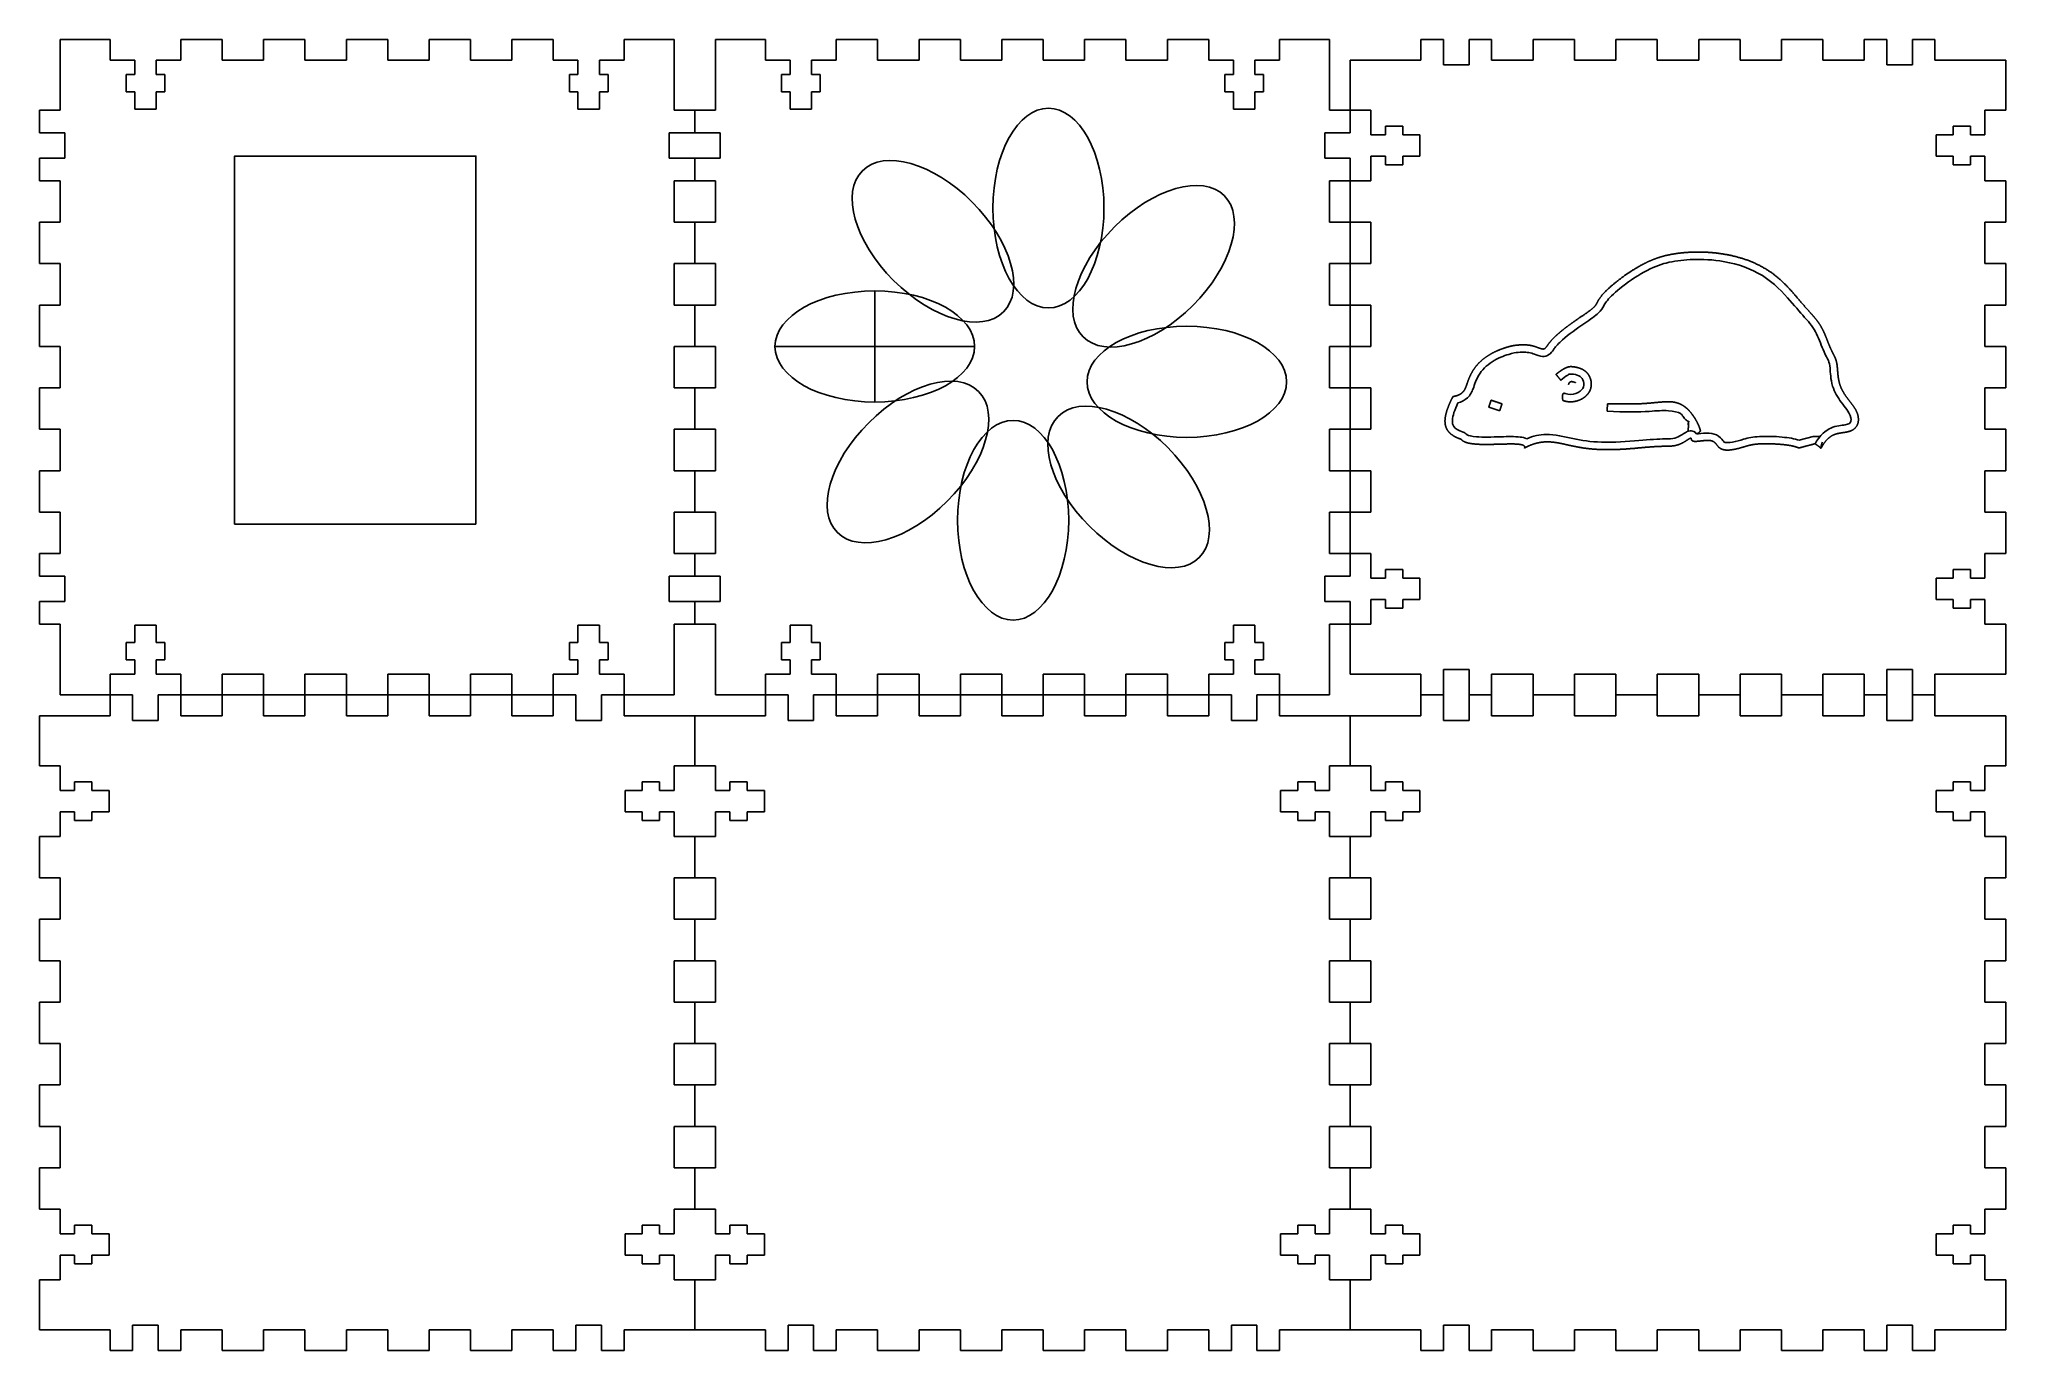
# Model space of a CAD drawing. Header units: millimetres. Extents: x -137 to 130, y -50 to 129.
import ezdxf

# ---------------------------------------------------------------- set-up
doc = ezdxf.new("R2010")
doc.units = ezdxf.units.MM
doc.layers.get('0').update_dxf_attribs({"linetype": 'CONTINUOUS'})

msp = doc.modelspace()

# ---------------------------------------------------------------- linework, layer by layer
for p, q in [((-134.27, 128.51), (-127.47, 128.51)), ((-134.27, 118.9), (-134.27, 128.51)), ((-127.47, 128.51), (-127.47, 125.7)), ((-117.86, 125.7), (-117.86, 128.51)), ((-117.86, 128.51), (-112.24, 128.51)), ((-112.24, 128.51), (-112.24, 125.7)), ((-106.61, 125.7), (-106.61, 128.51)), ((-106.61, 128.51), (-100.99, 128.51)), ((-100.99, 128.51), (-100.99, 125.7)), ((-95.36, 125.7), (-95.36, 128.51)), ((-95.36, 128.51), (-89.74, 128.51)), ((-89.74, 128.51), (-89.74, 125.7)), ((-84.11, 125.7), (-84.11, 128.51)), ((-84.11, 128.51), (-78.49, 128.51)), ((-78.49, 128.51), (-78.49, 125.7)), ((-72.86, 125.7), (-72.86, 128.51)), ((-72.86, 128.51), (-67.24, 128.51)), ((-67.24, 128.51), (-67.24, 125.7)), ((-57.63, 125.7), (-57.63, 128.51)), ((-57.63, 128.51), (-50.83, 128.51)), ((-50.83, 128.51), (-50.83, 118.9)), ((-45.21, 128.51), (-38.41, 128.51)), ((-45.21, 118.9), (-45.21, 128.51)), ((-38.41, 128.51), (-38.41, 125.7)), ((-28.8, 125.7), (-28.8, 128.51)), ((-28.8, 128.51), (-23.18, 128.51)), ((-23.18, 128.51), (-23.18, 125.7)), ((-17.55, 125.7), (-17.55, 128.51)), ((-17.55, 128.51), (-11.93, 128.51)), ((-11.93, 128.51), (-11.93, 125.7)), ((-6.3, 125.7), (-6.3, 128.51)), ((-6.3, 128.51), (-0.68, 128.51)), ((-0.68, 128.51), (-0.68, 125.7)), ((4.95, 125.7), (4.95, 128.51)), ((4.95, 128.51), (10.57, 128.51)), ((10.57, 128.51), (10.57, 125.7)), ((16.2, 125.7), (16.2, 128.51)), ((16.2, 128.51), (21.82, 128.51)), ((21.82, 128.51), (21.82, 125.7)), ((31.43, 125.7), (31.43, 128.51)), ((31.43, 128.51), (38.23, 128.51)), ((38.23, 128.51), (38.23, 118.9)), ((50.65, 125.7), (50.65, 128.51)), ((50.65, 128.51), (53.72, 128.51)), ((53.72, 128.51), (53.72, 125.04)), ((57.19, 125.04), (57.19, 128.51)), ((57.19, 128.51), (60.26, 128.51)), ((60.26, 128.51), (60.26, 125.7)), ((65.89, 125.7), (65.89, 128.51)), ((65.89, 128.51), (71.51, 128.51)), ((71.51, 128.51), (71.51, 125.7)), ((77.14, 125.7), (77.14, 128.51)), ((77.14, 128.51), (82.76, 128.51)), ((82.76, 128.51), (82.76, 125.7)), ((88.39, 125.7), (88.39, 128.51)), ((88.39, 128.51), (94.01, 128.51)), ((94.01, 128.51), (94.01, 125.7)), ((99.64, 125.7), (99.64, 128.51)), ((99.64, 128.51), (105.26, 128.51)), ((105.26, 128.51), (105.26, 125.7)), ((110.89, 125.7), (110.89, 128.51)), ((110.89, 128.51), (113.96, 128.51)), ((113.96, 128.51), (113.96, 125.04)), ((117.43, 125.04), (117.43, 128.51)), ((117.43, 128.51), (120.5, 128.51)), ((120.5, 128.51), (120.5, 125.7)), ((-127.47, 125.7), (-124.12, 125.7)), ((-124.12, 125.7), (-124.12, 123.73)), ((-121.22, 123.73), (-121.22, 125.7)), ((-121.22, 125.7), (-117.86, 125.7)), ((-112.24, 125.7), (-106.61, 125.7)), ((-100.99, 125.7), (-95.36, 125.7)), ((-89.74, 125.7), (-84.11, 125.7)), ((-78.49, 125.7), (-72.86, 125.7)), ((-67.24, 125.7), (-63.89, 125.7)), ((-63.89, 125.7), (-63.89, 123.73)), ((-60.98, 123.73), (-60.98, 125.7)), ((-60.98, 125.7), (-57.63, 125.7)), ((-38.41, 125.7), (-35.06, 125.7)), ((-35.06, 125.7), (-35.06, 123.73)), ((-32.15, 123.73), (-32.15, 125.7)), ((-32.15, 125.7), (-28.8, 125.7)), ((-23.18, 125.7), (-17.55, 125.7)), ((-11.93, 125.7), (-6.3, 125.7)), ((-0.68, 125.7), (4.95, 125.7)), ((10.57, 125.7), (16.2, 125.7)), ((21.82, 125.7), (25.18, 125.7)), ((25.18, 125.7), (25.18, 123.73)), ((28.08, 123.73), (28.08, 125.7)), ((28.08, 125.7), (31.43, 125.7)), ((41.04, 125.7), (50.65, 125.7)), ((41.04, 118.9), (41.04, 125.7)), ((60.26, 125.7), (65.89, 125.7)), ((71.51, 125.7), (77.14, 125.7)), ((82.76, 125.7), (88.39, 125.7)), ((94.01, 125.7), (99.64, 125.7)), ((105.26, 125.7), (110.89, 125.7)), ((120.5, 125.7), (130.11, 125.7)), ((130.11, 125.7), (130.11, 118.9)), ((-124.12, 123.73), (-125.29, 123.73)), ((-125.29, 123.73), (-125.29, 121.39)), ((-120.04, 123.73), (-121.22, 123.73)), ((-120.04, 121.39), (-120.04, 123.73)), ((-63.89, 123.73), (-65.06, 123.73)), ((-65.06, 123.73), (-65.06, 121.39)), ((-59.81, 123.73), (-60.98, 123.73)), ((-59.81, 121.39), (-59.81, 123.73)), ((-35.06, 123.73), (-36.23, 123.73)), ((-36.23, 123.73), (-36.23, 121.39)), ((-30.98, 123.73), (-32.15, 123.73)), ((-30.98, 121.39), (-30.98, 123.73)), ((25.18, 123.73), (24, 123.73)), ((24, 123.73), (24, 121.39)), ((29.25, 123.73), (28.08, 123.73)), ((29.25, 121.39), (29.25, 123.73)), ((53.72, 125.04), (57.19, 125.04)), ((113.96, 125.04), (117.43, 125.04)), ((-125.29, 121.39), (-124.12, 121.39)), ((-124.12, 121.39), (-124.12, 119.04)), ((-121.22, 119.04), (-121.22, 121.39)), ((-121.22, 121.39), (-120.04, 121.39)), ((-65.06, 121.39), (-63.89, 121.39)), ((-63.89, 121.39), (-63.89, 119.04)), ((-60.98, 119.04), (-60.98, 121.39)), ((-60.98, 121.39), (-59.81, 121.39)), ((-36.23, 121.39), (-35.06, 121.39)), ((-35.06, 121.39), (-35.06, 119.04)), ((-32.15, 119.04), (-32.15, 121.39)), ((-32.15, 121.39), (-30.98, 121.39)), ((24, 121.39), (25.18, 121.39)), ((25.18, 121.39), (25.18, 119.04)), ((28.08, 119.04), (28.08, 121.39)), ((28.08, 121.39), (29.25, 121.39)), ((-137.08, 115.83), (-137.08, 118.9)), ((-137.08, 118.9), (-134.27, 118.9)), ((-124.12, 119.04), (-121.22, 119.04)), ((-63.89, 119.04), (-60.98, 119.04)), ((-50.83, 118.9), (-48.02, 118.9)), ((-48.02, 118.9), (-48.02, 115.83)), ((-48.02, 115.83), (-48.02, 118.9)), ((-48.02, 118.9), (-45.21, 118.9)), ((-35.06, 119.04), (-32.15, 119.04)), ((25.18, 119.04), (28.08, 119.04)), ((38.23, 118.9), (41.04, 118.9)), ((41.04, 118.9), (41.04, 115.83)), ((43.85, 118.9), (41.04, 118.9)), ((43.85, 115.55), (43.85, 118.9)), ((130.11, 118.9), (127.29, 118.9)), ((127.29, 118.9), (127.29, 115.55)), ((-133.61, 115.83), (-137.08, 115.83)), ((-133.61, 112.36), (-133.61, 115.83)), ((-48.02, 115.83), (-51.49, 115.83)), ((-51.49, 115.83), (-51.49, 112.36)), ((-44.55, 115.83), (-48.02, 115.83)), ((-44.55, 112.36), (-44.55, 115.83)), ((41.04, 115.83), (37.57, 115.83)), ((37.57, 115.83), (37.57, 112.36)), ((45.82, 115.55), (43.85, 115.55)), ((48.17, 116.72), (45.82, 116.72)), ((45.82, 116.72), (45.82, 115.55)), ((48.17, 115.55), (48.17, 116.72)), ((50.51, 115.55), (48.17, 115.55)), ((50.51, 112.64), (50.51, 115.55)), ((122.98, 115.55), (120.64, 115.55)), ((120.64, 115.55), (120.64, 112.64)), ((125.32, 116.72), (122.98, 116.72)), ((122.98, 116.72), (122.98, 115.55)), ((125.32, 115.55), (125.32, 116.72)), ((127.29, 115.55), (125.32, 115.55)), ((-137.08, 109.29), (-137.08, 112.36)), ((-137.08, 112.36), (-133.61, 112.36)), ((-51.49, 112.36), (-48.02, 112.36)), ((-48.02, 112.36), (-48.02, 109.29)), ((-48.02, 109.29), (-48.02, 112.36)), ((-48.02, 112.36), (-44.55, 112.36)), ((37.57, 112.36), (41.04, 112.36)), ((41.04, 112.36), (41.04, 109.29)), ((43.85, 109.29), (43.85, 112.64)), ((43.85, 112.64), (45.82, 112.64)), ((45.82, 112.64), (45.82, 111.47)), ((48.17, 111.47), (48.17, 112.64)), ((48.17, 112.64), (50.51, 112.64)), ((120.64, 112.64), (122.98, 112.64)), ((122.98, 112.64), (122.98, 111.47)), ((125.32, 111.47), (125.32, 112.64)), ((125.32, 112.64), (127.29, 112.64)), ((127.29, 112.64), (127.29, 109.29)), ((45.82, 111.47), (48.17, 111.47)), ((122.98, 111.47), (125.32, 111.47)), ((-134.27, 109.29), (-137.08, 109.29)), ((-134.27, 103.67), (-134.27, 109.29)), ((-48.02, 109.29), (-50.83, 109.29)), ((-50.83, 109.29), (-50.83, 103.67)), ((-45.21, 109.29), (-48.02, 109.29)), ((-45.21, 103.67), (-45.21, 109.29)), ((41.04, 109.29), (38.23, 109.29)), ((38.23, 109.29), (38.23, 103.67)), ((41.04, 103.67), (41.04, 109.29)), ((41.04, 109.29), (43.85, 109.29)), ((127.29, 109.29), (130.11, 109.29)), ((130.11, 109.29), (130.11, 103.67)), ((-137.08, 98.04), (-137.08, 103.67)), ((-137.08, 103.67), (-134.27, 103.67)), ((-50.83, 103.67), (-48.02, 103.67)), ((-48.02, 103.67), (-48.02, 98.04)), ((-48.02, 98.04), (-48.02, 103.67)), ((-48.02, 103.67), (-45.21, 103.67)), ((38.23, 103.67), (41.04, 103.67)), ((41.04, 103.67), (41.04, 98.04)), ((43.85, 103.67), (41.04, 103.67)), ((43.85, 98.04), (43.85, 103.67)), ((130.11, 103.67), (127.29, 103.67)), ((127.29, 103.67), (127.29, 98.04)), ((-134.27, 98.04), (-137.08, 98.04)), ((-134.27, 92.42), (-134.27, 98.04)), ((-48.02, 98.04), (-50.83, 98.04)), ((-50.83, 98.04), (-50.83, 92.42)), ((-45.21, 98.04), (-48.02, 98.04)), ((-45.21, 92.42), (-45.21, 98.04)), ((41.04, 98.04), (38.23, 98.04)), ((38.23, 98.04), (38.23, 92.42)), ((41.04, 92.42), (41.04, 98.04)), ((41.04, 98.04), (43.85, 98.04)), ((127.29, 98.04), (130.11, 98.04)), ((130.11, 98.04), (130.11, 92.42)), ((-23.56, 79.25), (-23.56, 94.34)), ((-137.08, 86.79), (-137.08, 92.42)), ((-137.08, 92.42), (-134.27, 92.42)), ((-50.83, 92.42), (-48.02, 92.42)), ((-48.02, 92.42), (-48.02, 86.79)), ((-48.02, 86.79), (-48.02, 92.42)), ((-48.02, 92.42), (-45.21, 92.42)), ((38.23, 92.42), (41.04, 92.42)), ((41.04, 92.42), (41.04, 86.79)), ((43.85, 92.42), (41.04, 92.42)), ((43.85, 86.79), (43.85, 92.42)), ((130.11, 92.42), (127.29, 92.42)), ((127.29, 92.42), (127.29, 86.79)), ((-134.27, 86.79), (-137.08, 86.79)), ((-134.27, 81.17), (-134.27, 86.79)), ((-48.02, 86.79), (-50.83, 86.79)), ((-50.83, 86.79), (-50.83, 81.17)), ((-45.21, 86.79), (-48.02, 86.79)), ((-45.21, 81.17), (-45.21, 86.79)), ((-37.13, 86.79), (-10, 86.79)), ((41.04, 86.79), (38.23, 86.79)), ((38.23, 86.79), (38.23, 81.17)), ((41.04, 81.17), (41.04, 86.79)), ((41.04, 86.79), (43.85, 86.79)), ((127.29, 86.79), (130.11, 86.79)), ((130.11, 86.79), (130.11, 81.17)), ((-137.08, 75.54), (-137.08, 81.17)), ((-137.08, 81.17), (-134.27, 81.17)), ((-50.83, 81.17), (-48.02, 81.17)), ((-48.02, 81.17), (-48.02, 75.54)), ((-48.02, 75.54), (-48.02, 81.17)), ((-48.02, 81.17), (-45.21, 81.17)), ((38.23, 81.17), (41.04, 81.17)), ((41.04, 81.17), (41.04, 75.54)), ((43.85, 81.17), (41.04, 81.17)), ((43.85, 75.54), (43.85, 81.17)), ((130.11, 81.17), (127.29, 81.17)), ((127.29, 81.17), (127.29, 75.54)), ((59.86, 78.55), (61.35, 78.05)), ((-134.27, 75.54), (-137.08, 75.54)), ((-134.27, 69.92), (-134.27, 75.54)), ((-48.02, 75.54), (-50.83, 75.54)), ((-50.83, 75.54), (-50.83, 69.92)), ((-45.21, 75.54), (-48.02, 75.54)), ((-45.21, 69.92), (-45.21, 75.54)), ((41.04, 75.54), (38.23, 75.54)), ((38.23, 75.54), (38.23, 69.92)), ((41.04, 69.92), (41.04, 75.54)), ((41.04, 75.54), (43.85, 75.54)), ((127.29, 75.54), (130.11, 75.54)), ((130.11, 75.54), (130.11, 69.92)), ((102.06, 74.05), (103.95, 74.55)), ((-137.08, 64.29), (-137.08, 69.92)), ((-137.08, 69.92), (-134.27, 69.92)), ((-50.83, 69.92), (-48.02, 69.92)), ((-48.02, 69.92), (-48.02, 64.29)), ((-48.02, 64.29), (-48.02, 69.92)), ((-48.02, 69.92), (-45.21, 69.92)), ((38.23, 69.92), (41.04, 69.92)), ((41.04, 69.92), (41.04, 64.29)), ((43.85, 69.92), (41.04, 69.92)), ((43.85, 64.29), (43.85, 69.92)), ((130.11, 69.92), (127.29, 69.92)), ((127.29, 69.92), (127.29, 64.29)), ((-134.27, 64.29), (-137.08, 64.29)), ((-134.27, 58.67), (-134.27, 64.29)), ((-48.02, 64.29), (-50.83, 64.29)), ((-50.83, 64.29), (-50.83, 58.67)), ((-45.21, 64.29), (-48.02, 64.29)), ((-45.21, 58.67), (-45.21, 64.29)), ((41.04, 64.29), (38.23, 64.29)), ((38.23, 64.29), (38.23, 58.67)), ((41.04, 58.67), (41.04, 64.29)), ((41.04, 64.29), (43.85, 64.29)), ((127.29, 64.29), (130.11, 64.29)), ((130.11, 64.29), (130.11, 58.67)), ((-137.08, 55.6), (-137.08, 58.67)), ((-137.08, 58.67), (-134.27, 58.67)), ((-50.83, 58.67), (-48.02, 58.67)), ((-48.02, 58.67), (-48.02, 55.6)), ((-48.02, 55.6), (-48.02, 58.67)), ((-48.02, 58.67), (-45.21, 58.67)), ((38.23, 58.67), (41.04, 58.67)), ((41.04, 58.67), (41.04, 55.6)), ((43.85, 58.67), (41.04, 58.67)), ((43.85, 55.32), (43.85, 58.67)), ((48.17, 56.49), (45.82, 56.49)), ((45.82, 56.49), (45.82, 55.32)), ((48.17, 55.32), (48.17, 56.49)), ((125.32, 56.49), (122.98, 56.49)), ((122.98, 56.49), (122.98, 55.32)), ((125.32, 55.32), (125.32, 56.49)), ((130.11, 58.67), (127.29, 58.67)), ((127.29, 58.67), (127.29, 55.32)), ((-133.61, 55.6), (-137.08, 55.6)), ((-133.61, 52.13), (-133.61, 55.6)), ((-48.02, 55.6), (-51.49, 55.6)), ((-51.49, 55.6), (-51.49, 52.13)), ((-44.55, 55.6), (-48.02, 55.6)), ((-44.55, 52.13), (-44.55, 55.6)), ((41.04, 55.6), (37.57, 55.6)), ((37.57, 55.6), (37.57, 52.13)), ((45.82, 55.32), (43.85, 55.32)), ((50.51, 55.32), (48.17, 55.32)), ((50.51, 52.41), (50.51, 55.32)), ((122.98, 55.32), (120.64, 55.32)), ((120.64, 55.32), (120.64, 52.41)), ((127.29, 55.32), (125.32, 55.32)), ((-137.08, 49.06), (-137.08, 52.13)), ((-137.08, 52.13), (-133.61, 52.13)), ((-51.49, 52.13), (-48.02, 52.13)), ((-48.02, 52.13), (-48.02, 49.06)), ((-48.02, 49.06), (-48.02, 52.13)), ((-48.02, 52.13), (-44.55, 52.13)), ((37.57, 52.13), (41.04, 52.13)), ((41.04, 52.13), (41.04, 49.06)), ((43.85, 49.06), (43.85, 52.41)), ((43.85, 52.41), (45.82, 52.41)), ((45.82, 52.41), (45.82, 51.24)), ((45.82, 51.24), (48.17, 51.24)), ((48.17, 51.24), (48.17, 52.41)), ((48.17, 52.41), (50.51, 52.41)), ((120.64, 52.41), (122.98, 52.41)), ((122.98, 52.41), (122.98, 51.24)), ((122.98, 51.24), (125.32, 51.24)), ((125.32, 51.24), (125.32, 52.41)), ((125.32, 52.41), (127.29, 52.41)), ((127.29, 52.41), (127.29, 49.06)), ((-134.27, 49.06), (-137.08, 49.06)), ((-134.27, 39.45), (-134.27, 49.06)), ((-121.22, 48.92), (-124.12, 48.92)), ((-124.12, 48.92), (-124.12, 46.57)), ((-121.22, 46.57), (-121.22, 48.92)), ((-60.98, 48.92), (-63.89, 48.92)), ((-63.89, 48.92), (-63.89, 46.57)), ((-60.98, 46.57), (-60.98, 48.92)), ((-48.02, 49.06), (-50.83, 49.06)), ((-50.83, 49.06), (-50.83, 39.45)), ((-45.21, 49.06), (-48.02, 49.06)), ((-45.21, 39.45), (-45.21, 49.06)), ((-32.15, 48.92), (-35.06, 48.92)), ((-35.06, 48.92), (-35.06, 46.57)), ((-32.15, 46.57), (-32.15, 48.92)), ((28.08, 48.92), (25.18, 48.92)), ((25.18, 48.92), (25.18, 46.57)), ((28.08, 46.57), (28.08, 48.92)), ((41.04, 49.06), (38.23, 49.06)), ((38.23, 49.06), (38.23, 39.45)), ((41.04, 42.26), (41.04, 49.06)), ((41.04, 49.06), (43.85, 49.06)), ((127.29, 49.06), (130.11, 49.06)), ((130.11, 49.06), (130.11, 42.26)), ((-124.12, 46.57), (-125.29, 46.57)), ((-125.29, 46.57), (-125.29, 44.23)), ((-120.04, 46.57), (-121.22, 46.57)), ((-120.04, 44.23), (-120.04, 46.57)), ((-63.89, 46.57), (-65.06, 46.57)), ((-65.06, 46.57), (-65.06, 44.23)), ((-59.81, 46.57), (-60.98, 46.57)), ((-59.81, 44.23), (-59.81, 46.57)), ((-35.06, 46.57), (-36.23, 46.57)), ((-36.23, 46.57), (-36.23, 44.23)), ((-30.98, 46.57), (-32.15, 46.57)), ((-30.98, 44.23), (-30.98, 46.57)), ((25.18, 46.57), (24, 46.57)), ((24, 46.57), (24, 44.23)), ((29.25, 46.57), (28.08, 46.57)), ((29.25, 44.23), (29.25, 46.57)), ((-125.29, 44.23), (-124.12, 44.23)), ((-124.12, 44.23), (-124.12, 42.26)), ((-121.22, 42.26), (-121.22, 44.23)), ((-121.22, 44.23), (-120.04, 44.23)), ((-65.06, 44.23), (-63.89, 44.23)), ((-63.89, 44.23), (-63.89, 42.26)), ((-60.98, 42.26), (-60.98, 44.23)), ((-60.98, 44.23), (-59.81, 44.23)), ((-36.23, 44.23), (-35.06, 44.23)), ((-35.06, 44.23), (-35.06, 42.26)), ((-32.15, 42.26), (-32.15, 44.23)), ((-32.15, 44.23), (-30.98, 44.23)), ((24, 44.23), (25.18, 44.23)), ((25.18, 44.23), (25.18, 42.26)), ((28.08, 42.26), (28.08, 44.23)), ((28.08, 44.23), (29.25, 44.23)), ((57.19, 42.92), (53.72, 42.92)), ((53.72, 42.92), (53.72, 39.45)), ((57.19, 39.45), (57.19, 42.92)), ((117.43, 42.92), (113.96, 42.92)), ((113.96, 42.92), (113.96, 39.45)), ((117.43, 39.45), (117.43, 42.92)), ((-124.12, 42.26), (-127.47, 42.26)), ((-127.47, 42.26), (-127.47, 39.45)), ((-117.86, 42.26), (-121.22, 42.26)), ((-117.86, 39.45), (-117.86, 42.26)), ((-106.61, 42.26), (-112.24, 42.26)), ((-112.24, 42.26), (-112.24, 39.45)), ((-106.61, 39.45), (-106.61, 42.26)), ((-95.36, 42.26), (-100.99, 42.26)), ((-100.99, 42.26), (-100.99, 39.45)), ((-95.36, 39.45), (-95.36, 42.26)), ((-84.11, 42.26), (-89.74, 42.26)), ((-89.74, 42.26), (-89.74, 39.45)), ((-84.11, 39.45), (-84.11, 42.26)), ((-72.86, 42.26), (-78.49, 42.26)), ((-78.49, 42.26), (-78.49, 39.45)), ((-72.86, 39.45), (-72.86, 42.26)), ((-63.89, 42.26), (-67.24, 42.26)), ((-67.24, 42.26), (-67.24, 39.45)), ((-57.63, 42.26), (-60.98, 42.26)), ((-57.63, 39.45), (-57.63, 42.26)), ((-35.06, 42.26), (-38.41, 42.26)), ((-38.41, 42.26), (-38.41, 39.45)), ((-28.8, 42.26), (-32.15, 42.26)), ((-28.8, 39.45), (-28.8, 42.26)), ((-17.55, 42.26), (-23.18, 42.26)), ((-23.18, 42.26), (-23.18, 39.45)), ((-17.55, 39.45), (-17.55, 42.26)), ((-6.3, 42.26), (-11.93, 42.26)), ((-11.93, 42.26), (-11.93, 39.45)), ((-6.3, 39.45), (-6.3, 42.26)), ((4.95, 42.26), (-0.68, 42.26)), ((-0.68, 42.26), (-0.68, 39.45)), ((4.95, 39.45), (4.95, 42.26)), ((16.2, 42.26), (10.57, 42.26)), ((10.57, 42.26), (10.57, 39.45)), ((16.2, 39.45), (16.2, 42.26)), ((25.18, 42.26), (21.82, 42.26)), ((21.82, 42.26), (21.82, 39.45)), ((31.43, 42.26), (28.08, 42.26)), ((31.43, 39.45), (31.43, 42.26)), ((50.65, 42.26), (41.04, 42.26)), ((50.65, 39.45), (50.65, 42.26)), ((65.89, 42.26), (60.26, 42.26)), ((60.26, 42.26), (60.26, 39.45)), ((65.89, 39.45), (65.89, 42.26)), ((77.14, 42.26), (71.51, 42.26)), ((71.51, 42.26), (71.51, 39.45)), ((77.14, 39.45), (77.14, 42.26)), ((88.39, 42.26), (82.76, 42.26)), ((82.76, 42.26), (82.76, 39.45)), ((88.39, 39.45), (88.39, 42.26)), ((99.64, 42.26), (94.01, 42.26)), ((94.01, 42.26), (94.01, 39.45)), ((99.64, 39.45), (99.64, 42.26)), ((110.89, 42.26), (105.26, 42.26)), ((105.26, 42.26), (105.26, 39.45)), ((110.89, 39.45), (110.89, 42.26)), ((130.11, 42.26), (120.5, 42.26)), ((120.5, 42.26), (120.5, 39.45)), ((-127.47, 39.45), (-134.27, 39.45)), ((-127.47, 36.64), (-127.47, 39.45)), ((-127.47, 39.45), (-124.4, 39.45)), ((-124.4, 39.45), (-124.4, 35.98)), ((-120.93, 35.98), (-120.93, 39.45)), ((-120.93, 39.45), (-117.86, 39.45)), ((-112.24, 39.45), (-117.86, 39.45)), ((-117.86, 39.45), (-117.86, 36.64)), ((-112.24, 36.64), (-112.24, 39.45)), ((-112.24, 39.45), (-106.61, 39.45)), ((-100.99, 39.45), (-106.61, 39.45)), ((-106.61, 39.45), (-106.61, 36.64)), ((-100.99, 36.64), (-100.99, 39.45)), ((-100.99, 39.45), (-95.36, 39.45)), ((-89.74, 39.45), (-95.36, 39.45)), ((-95.36, 39.45), (-95.36, 36.64)), ((-89.74, 36.64), (-89.74, 39.45)), ((-89.74, 39.45), (-84.11, 39.45)), ((-78.49, 39.45), (-84.11, 39.45)), ((-84.11, 39.45), (-84.11, 36.64)), ((-78.49, 36.64), (-78.49, 39.45)), ((-78.49, 39.45), (-72.86, 39.45)), ((-67.24, 39.45), (-72.86, 39.45)), ((-72.86, 39.45), (-72.86, 36.64)), ((-67.24, 36.64), (-67.24, 39.45)), ((-67.24, 39.45), (-64.17, 39.45)), ((-64.17, 39.45), (-64.17, 35.98)), ((-60.7, 35.98), (-60.7, 39.45)), ((-60.7, 39.45), (-57.63, 39.45)), ((-50.83, 39.45), (-57.63, 39.45)), ((-57.63, 39.45), (-57.63, 36.64)), ((-38.41, 39.45), (-45.21, 39.45)), ((-38.41, 36.64), (-38.41, 39.45)), ((-38.41, 39.45), (-35.34, 39.45)), ((-35.34, 39.45), (-35.34, 35.98)), ((-31.87, 35.98), (-31.87, 39.45)), ((-31.87, 39.45), (-28.8, 39.45)), ((-23.18, 39.45), (-28.8, 39.45)), ((-28.8, 39.45), (-28.8, 36.64)), ((-23.18, 36.64), (-23.18, 39.45)), ((-23.18, 39.45), (-17.55, 39.45)), ((-11.93, 39.45), (-17.55, 39.45)), ((-17.55, 39.45), (-17.55, 36.64)), ((-11.93, 36.64), (-11.93, 39.45)), ((-11.93, 39.45), (-6.3, 39.45)), ((-0.68, 39.45), (-6.3, 39.45)), ((-6.3, 39.45), (-6.3, 36.64)), ((-0.68, 36.64), (-0.68, 39.45)), ((-0.68, 39.45), (4.95, 39.45)), ((10.57, 39.45), (4.95, 39.45)), ((4.95, 39.45), (4.95, 36.64)), ((10.57, 36.64), (10.57, 39.45)), ((10.57, 39.45), (16.2, 39.45)), ((21.82, 39.45), (16.2, 39.45)), ((16.2, 39.45), (16.2, 36.64)), ((21.82, 36.64), (21.82, 39.45)), ((21.82, 39.45), (24.89, 39.45)), ((24.89, 39.45), (24.89, 35.98)), ((28.36, 35.98), (28.36, 39.45)), ((28.36, 39.45), (31.43, 39.45)), ((38.23, 39.45), (31.43, 39.45)), ((31.43, 39.45), (31.43, 36.64)), ((53.72, 39.45), (50.65, 39.45)), ((50.65, 36.64), (50.65, 39.45)), ((50.65, 39.45), (53.72, 39.45)), ((53.72, 39.45), (53.72, 35.98)), ((60.26, 39.45), (57.19, 39.45)), ((57.19, 35.98), (57.19, 39.45)), ((57.19, 39.45), (60.26, 39.45)), ((60.26, 39.45), (60.26, 36.64)), ((71.51, 39.45), (65.89, 39.45)), ((65.89, 36.64), (65.89, 39.45)), ((65.89, 39.45), (71.51, 39.45)), ((71.51, 39.45), (71.51, 36.64)), ((82.76, 39.45), (77.14, 39.45)), ((77.14, 36.64), (77.14, 39.45)), ((77.14, 39.45), (82.76, 39.45)), ((82.76, 39.45), (82.76, 36.64)), ((94.01, 39.45), (88.39, 39.45)), ((88.39, 36.64), (88.39, 39.45)), ((88.39, 39.45), (94.01, 39.45)), ((94.01, 39.45), (94.01, 36.64)), ((105.26, 39.45), (99.64, 39.45)), ((99.64, 36.64), (99.64, 39.45)), ((99.64, 39.45), (105.26, 39.45)), ((105.26, 39.45), (105.26, 36.64)), ((113.96, 39.45), (110.89, 39.45)), ((110.89, 36.64), (110.89, 39.45)), ((110.89, 39.45), (113.96, 39.45)), ((113.96, 39.45), (113.96, 35.98)), ((120.5, 39.45), (117.43, 39.45)), ((117.43, 35.98), (117.43, 39.45)), ((117.43, 39.45), (120.5, 39.45)), ((120.5, 39.45), (120.5, 36.64)), ((-137.08, 36.64), (-127.47, 36.64)), ((-137.08, 29.84), (-137.08, 36.64)), ((-124.4, 35.98), (-120.93, 35.98)), ((-117.86, 36.64), (-112.24, 36.64)), ((-106.61, 36.64), (-100.99, 36.64)), ((-95.36, 36.64), (-89.74, 36.64)), ((-84.11, 36.64), (-78.49, 36.64)), ((-72.86, 36.64), (-67.24, 36.64)), ((-64.17, 35.98), (-60.7, 35.98)), ((-57.63, 36.64), (-48.02, 36.64)), ((-48.02, 36.64), (-48.02, 29.84)), ((-48.02, 36.64), (-38.41, 36.64)), ((-48.02, 29.84), (-48.02, 36.64)), ((-35.34, 35.98), (-31.87, 35.98)), ((-28.8, 36.64), (-23.18, 36.64)), ((-17.55, 36.64), (-11.93, 36.64)), ((-6.3, 36.64), (-0.68, 36.64)), ((4.95, 36.64), (10.57, 36.64)), ((16.2, 36.64), (21.82, 36.64)), ((24.89, 35.98), (28.36, 35.98)), ((31.43, 36.64), (41.04, 36.64)), ((41.04, 36.64), (50.65, 36.64)), ((41.04, 29.84), (41.04, 36.64)), ((41.04, 36.64), (41.04, 29.84)), ((53.72, 35.98), (57.19, 35.98)), ((60.26, 36.64), (65.89, 36.64)), ((71.51, 36.64), (77.14, 36.64)), ((82.76, 36.64), (88.39, 36.64)), ((94.01, 36.64), (99.64, 36.64)), ((105.26, 36.64), (110.89, 36.64)), ((113.96, 35.98), (117.43, 35.98)), ((120.5, 36.64), (130.11, 36.64)), ((130.11, 36.64), (130.11, 29.84)), ((-134.27, 29.84), (-137.08, 29.84)), ((-134.27, 26.49), (-134.27, 29.84)), ((-48.02, 29.84), (-50.83, 29.84)), ((-50.83, 29.84), (-50.83, 26.49)), ((-45.21, 29.84), (-48.02, 29.84)), ((-45.21, 26.49), (-45.21, 29.84)), ((41.04, 29.84), (38.23, 29.84)), ((38.23, 29.84), (38.23, 26.49)), ((43.85, 29.84), (41.04, 29.84)), ((43.85, 26.49), (43.85, 29.84)), ((130.11, 29.84), (127.29, 29.84)), ((127.29, 29.84), (127.29, 26.49)), ((-129.96, 27.66), (-132.3, 27.66)), ((-132.3, 27.66), (-132.3, 26.49)), ((-129.96, 26.49), (-129.96, 27.66)), ((-52.8, 27.66), (-55.15, 27.66)), ((-55.15, 27.66), (-55.15, 26.49)), ((-52.8, 26.49), (-52.8, 27.66)), ((-40.9, 27.66), (-43.24, 27.66)), ((-43.24, 27.66), (-43.24, 26.49)), ((-40.9, 26.49), (-40.9, 27.66)), ((36.26, 27.66), (33.92, 27.66)), ((33.92, 27.66), (33.92, 26.49)), ((36.26, 26.49), (36.26, 27.66)), ((48.17, 27.66), (45.82, 27.66)), ((45.82, 27.66), (45.82, 26.49)), ((48.17, 26.49), (48.17, 27.66)), ((125.32, 27.66), (122.98, 27.66)), ((122.98, 27.66), (122.98, 26.49)), ((125.32, 26.49), (125.32, 27.66)), ((-132.3, 26.49), (-134.27, 26.49)), ((-127.61, 26.49), (-129.96, 26.49)), ((-127.61, 23.58), (-127.61, 26.49)), ((-55.15, 26.49), (-57.49, 26.49)), ((-57.49, 26.49), (-57.49, 23.58)), ((-50.83, 26.49), (-52.8, 26.49)), ((-43.24, 26.49), (-45.21, 26.49)), ((-38.55, 26.49), (-40.9, 26.49)), ((-38.55, 23.58), (-38.55, 26.49)), ((33.92, 26.49), (31.57, 26.49)), ((31.57, 26.49), (31.57, 23.58)), ((38.23, 26.49), (36.26, 26.49)), ((45.82, 26.49), (43.85, 26.49)), ((50.51, 26.49), (48.17, 26.49)), ((50.51, 23.58), (50.51, 26.49)), ((122.98, 26.49), (120.64, 26.49)), ((120.64, 26.49), (120.64, 23.58)), ((127.29, 26.49), (125.32, 26.49)), ((-134.27, 20.23), (-134.27, 23.58)), ((-134.27, 23.58), (-132.3, 23.58)), ((-132.3, 23.58), (-132.3, 22.41)), ((-132.3, 22.41), (-129.96, 22.41)), ((-129.96, 22.41), (-129.96, 23.58)), ((-129.96, 23.58), (-127.61, 23.58)), ((-57.49, 23.58), (-55.15, 23.58)), ((-55.15, 23.58), (-55.15, 22.41)), ((-55.15, 22.41), (-52.8, 22.41)), ((-52.8, 22.41), (-52.8, 23.58)), ((-52.8, 23.58), (-50.83, 23.58)), ((-50.83, 23.58), (-50.83, 20.23)), ((-45.21, 20.23), (-45.21, 23.58)), ((-45.21, 23.58), (-43.24, 23.58)), ((-43.24, 23.58), (-43.24, 22.41)), ((-43.24, 22.41), (-40.9, 22.41)), ((-40.9, 22.41), (-40.9, 23.58)), ((-40.9, 23.58), (-38.55, 23.58)), ((31.57, 23.58), (33.92, 23.58)), ((33.92, 23.58), (33.92, 22.41)), ((33.92, 22.41), (36.26, 22.41)), ((36.26, 22.41), (36.26, 23.58)), ((36.26, 23.58), (38.23, 23.58)), ((38.23, 23.58), (38.23, 20.23)), ((43.85, 20.23), (43.85, 23.58)), ((43.85, 23.58), (45.82, 23.58)), ((45.82, 23.58), (45.82, 22.41)), ((45.82, 22.41), (48.17, 22.41)), ((48.17, 22.41), (48.17, 23.58)), ((48.17, 23.58), (50.51, 23.58)), ((120.64, 23.58), (122.98, 23.58)), ((122.98, 23.58), (122.98, 22.41)), ((122.98, 22.41), (125.32, 22.41)), ((125.32, 22.41), (125.32, 23.58)), ((125.32, 23.58), (127.29, 23.58)), ((127.29, 23.58), (127.29, 20.23)), ((-137.08, 14.6), (-137.08, 20.23)), ((-137.08, 20.23), (-134.27, 20.23)), ((-50.83, 20.23), (-48.02, 20.23)), ((-48.02, 20.23), (-48.02, 14.6)), ((-48.02, 14.6), (-48.02, 20.23)), ((-48.02, 20.23), (-45.21, 20.23)), ((38.23, 20.23), (41.04, 20.23)), ((41.04, 14.6), (41.04, 20.23)), ((41.04, 20.23), (43.85, 20.23)), ((41.04, 20.23), (41.04, 14.6)), ((127.29, 20.23), (130.11, 20.23)), ((130.11, 20.23), (130.11, 14.6)), ((-134.27, 14.6), (-137.08, 14.6)), ((-134.27, 8.98), (-134.27, 14.6)), ((-48.02, 14.6), (-50.83, 14.6)), ((-50.83, 14.6), (-50.83, 8.98)), ((-45.21, 14.6), (-48.02, 14.6)), ((-45.21, 8.98), (-45.21, 14.6)), ((41.04, 14.6), (38.23, 14.6)), ((38.23, 14.6), (38.23, 8.98)), ((43.85, 14.6), (41.04, 14.6)), ((43.85, 8.98), (43.85, 14.6)), ((130.11, 14.6), (127.29, 14.6)), ((127.29, 14.6), (127.29, 8.98)), ((-137.08, 3.35), (-137.08, 8.98)), ((-137.08, 8.98), (-134.27, 8.98)), ((-50.83, 8.98), (-48.02, 8.98)), ((-48.02, 8.98), (-48.02, 3.35)), ((-48.02, 3.35), (-48.02, 8.98)), ((-48.02, 8.98), (-45.21, 8.98)), ((38.23, 8.98), (41.04, 8.98)), ((41.04, 3.35), (41.04, 8.98)), ((41.04, 8.98), (43.85, 8.98)), ((41.04, 8.98), (41.04, 3.35)), ((127.29, 8.98), (130.11, 8.98)), ((130.11, 8.98), (130.11, 3.35)), ((-134.27, 3.35), (-137.08, 3.35)), ((-134.27, -2.27), (-134.27, 3.35)), ((-48.02, 3.35), (-50.83, 3.35)), ((-50.83, 3.35), (-50.83, -2.27)), ((-45.21, 3.35), (-48.02, 3.35)), ((-45.21, -2.27), (-45.21, 3.35)), ((41.04, 3.35), (38.23, 3.35)), ((38.23, 3.35), (38.23, -2.27)), ((43.85, 3.35), (41.04, 3.35)), ((43.85, -2.27), (43.85, 3.35)), ((130.11, 3.35), (127.29, 3.35)), ((127.29, 3.35), (127.29, -2.27)), ((-137.08, -7.9), (-137.08, -2.27)), ((-137.08, -2.27), (-134.27, -2.27)), ((-50.83, -2.27), (-48.02, -2.27)), ((-48.02, -2.27), (-48.02, -7.9)), ((-48.02, -7.9), (-48.02, -2.27)), ((-48.02, -2.27), (-45.21, -2.27)), ((38.23, -2.27), (41.04, -2.27)), ((41.04, -7.9), (41.04, -2.27)), ((41.04, -2.27), (43.85, -2.27)), ((41.04, -2.27), (41.04, -7.9)), ((127.29, -2.27), (130.11, -2.27)), ((130.11, -2.27), (130.11, -7.9)), ((-134.27, -7.9), (-137.08, -7.9)), ((-134.27, -13.52), (-134.27, -7.9)), ((-48.02, -7.9), (-50.83, -7.9)), ((-50.83, -7.9), (-50.83, -13.52)), ((-45.21, -7.9), (-48.02, -7.9)), ((-45.21, -13.52), (-45.21, -7.9)), ((41.04, -7.9), (38.23, -7.9)), ((38.23, -7.9), (38.23, -13.52)), ((43.85, -7.9), (41.04, -7.9)), ((43.85, -13.52), (43.85, -7.9)), ((130.11, -7.9), (127.29, -7.9)), ((127.29, -7.9), (127.29, -13.52)), ((-137.08, -19.15), (-137.08, -13.52)), ((-137.08, -13.52), (-134.27, -13.52)), ((-50.83, -13.52), (-48.02, -13.52)), ((-48.02, -13.52), (-48.02, -19.15)), ((-48.02, -19.15), (-48.02, -13.52)), ((-48.02, -13.52), (-45.21, -13.52)), ((38.23, -13.52), (41.04, -13.52)), ((41.04, -19.15), (41.04, -13.52)), ((41.04, -13.52), (43.85, -13.52)), ((41.04, -13.52), (41.04, -19.15)), ((127.29, -13.52), (130.11, -13.52)), ((130.11, -13.52), (130.11, -19.15)), ((-134.27, -19.15), (-137.08, -19.15)), ((-134.27, -24.77), (-134.27, -19.15)), ((-48.02, -19.15), (-50.83, -19.15)), ((-50.83, -19.15), (-50.83, -24.77)), ((-45.21, -19.15), (-48.02, -19.15)), ((-45.21, -24.77), (-45.21, -19.15)), ((41.04, -19.15), (38.23, -19.15)), ((38.23, -19.15), (38.23, -24.77)), ((43.85, -19.15), (41.04, -19.15)), ((43.85, -24.77), (43.85, -19.15)), ((130.11, -19.15), (127.29, -19.15)), ((127.29, -19.15), (127.29, -24.77)), ((-137.08, -30.4), (-137.08, -24.77)), ((-137.08, -24.77), (-134.27, -24.77)), ((-50.83, -24.77), (-48.02, -24.77)), ((-48.02, -24.77), (-48.02, -30.4)), ((-48.02, -30.4), (-48.02, -24.77)), ((-48.02, -24.77), (-45.21, -24.77)), ((38.23, -24.77), (41.04, -24.77)), ((41.04, -30.4), (41.04, -24.77)), ((41.04, -24.77), (43.85, -24.77)), ((41.04, -24.77), (41.04, -30.4)), ((127.29, -24.77), (130.11, -24.77)), ((130.11, -24.77), (130.11, -30.4)), ((-134.27, -30.4), (-137.08, -30.4)), ((-134.27, -33.75), (-134.27, -30.4)), ((-48.02, -30.4), (-50.83, -30.4)), ((-50.83, -30.4), (-50.83, -33.75)), ((-45.21, -30.4), (-48.02, -30.4)), ((-45.21, -33.75), (-45.21, -30.4)), ((41.04, -30.4), (38.23, -30.4)), ((38.23, -30.4), (38.23, -33.75)), ((43.85, -30.4), (41.04, -30.4)), ((43.85, -33.75), (43.85, -30.4)), ((130.11, -30.4), (127.29, -30.4)), ((127.29, -30.4), (127.29, -33.75)), ((-132.3, -33.75), (-134.27, -33.75)), ((-129.96, -32.57), (-132.3, -32.57)), ((-132.3, -32.57), (-132.3, -33.75)), ((-129.96, -33.75), (-129.96, -32.57)), ((-127.61, -33.75), (-129.96, -33.75)), ((-127.61, -36.65), (-127.61, -33.75)), ((-55.15, -33.75), (-57.49, -33.75)), ((-57.49, -33.75), (-57.49, -36.65)), ((-52.8, -32.57), (-55.15, -32.57)), ((-55.15, -32.57), (-55.15, -33.75)), ((-52.8, -33.75), (-52.8, -32.57)), ((-50.83, -33.75), (-52.8, -33.75)), ((-43.24, -33.75), (-45.21, -33.75)), ((-40.9, -32.57), (-43.24, -32.57)), ((-43.24, -32.57), (-43.24, -33.75)), ((-40.9, -33.75), (-40.9, -32.57)), ((-38.55, -33.75), (-40.9, -33.75)), ((-38.55, -36.65), (-38.55, -33.75)), ((33.92, -33.75), (31.57, -33.75)), ((31.57, -33.75), (31.57, -36.65)), ((36.26, -32.57), (33.92, -32.57)), ((33.92, -32.57), (33.92, -33.75)), ((36.26, -33.75), (36.26, -32.57)), ((38.23, -33.75), (36.26, -33.75)), ((45.82, -33.75), (43.85, -33.75)), ((48.17, -32.57), (45.82, -32.57)), ((45.82, -32.57), (45.82, -33.75)), ((48.17, -33.75), (48.17, -32.57)), ((50.51, -33.75), (48.17, -33.75)), ((50.51, -36.65), (50.51, -33.75)), ((122.98, -33.75), (120.64, -33.75)), ((120.64, -33.75), (120.64, -36.65)), ((125.32, -32.57), (122.98, -32.57)), ((122.98, -32.57), (122.98, -33.75)), ((125.32, -33.75), (125.32, -32.57)), ((127.29, -33.75), (125.32, -33.75)), ((-134.27, -40), (-134.27, -36.65)), ((-134.27, -36.65), (-132.3, -36.65)), ((-132.3, -36.65), (-132.3, -37.82)), ((-129.96, -37.82), (-129.96, -36.65)), ((-129.96, -36.65), (-127.61, -36.65)), ((-57.49, -36.65), (-55.15, -36.65)), ((-55.15, -36.65), (-55.15, -37.82)), ((-52.8, -37.82), (-52.8, -36.65)), ((-52.8, -36.65), (-50.83, -36.65)), ((-50.83, -36.65), (-50.83, -40)), ((-45.21, -40), (-45.21, -36.65)), ((-45.21, -36.65), (-43.24, -36.65)), ((-43.24, -36.65), (-43.24, -37.82)), ((-40.9, -37.82), (-40.9, -36.65)), ((-40.9, -36.65), (-38.55, -36.65)), ((31.57, -36.65), (33.92, -36.65)), ((33.92, -36.65), (33.92, -37.82)), ((36.26, -37.82), (36.26, -36.65)), ((36.26, -36.65), (38.23, -36.65)), ((38.23, -36.65), (38.23, -40)), ((43.85, -40), (43.85, -36.65)), ((43.85, -36.65), (45.82, -36.65)), ((45.82, -36.65), (45.82, -37.82)), ((48.17, -37.82), (48.17, -36.65)), ((48.17, -36.65), (50.51, -36.65)), ((120.64, -36.65), (122.98, -36.65)), ((122.98, -36.65), (122.98, -37.82)), ((125.32, -37.82), (125.32, -36.65)), ((125.32, -36.65), (127.29, -36.65)), ((127.29, -36.65), (127.29, -40)), ((-137.08, -46.8), (-137.08, -40)), ((-137.08, -40), (-134.27, -40)), ((-132.3, -37.82), (-129.96, -37.82)), ((-55.15, -37.82), (-52.8, -37.82)), ((-50.83, -40), (-48.02, -40)), ((-48.02, -40), (-48.02, -46.8)), ((-48.02, -46.8), (-48.02, -40)), ((-48.02, -40), (-45.21, -40)), ((-43.24, -37.82), (-40.9, -37.82)), ((33.92, -37.82), (36.26, -37.82)), ((38.23, -40), (41.04, -40)), ((41.04, -46.8), (41.04, -40)), ((41.04, -40), (43.85, -40)), ((41.04, -40), (41.04, -46.8)), ((45.82, -37.82), (48.17, -37.82)), ((122.98, -37.82), (125.32, -37.82)), ((127.29, -40), (130.11, -40)), ((130.11, -40), (130.11, -46.8)), ((-127.47, -46.8), (-137.08, -46.8)), ((-127.47, -49.61), (-127.47, -46.8)), ((-120.93, -46.15), (-124.4, -46.15)), ((-124.4, -46.15), (-124.4, -49.61)), ((-120.93, -49.61), (-120.93, -46.15)), ((-112.24, -46.8), (-117.86, -46.8)), ((-117.86, -46.8), (-117.86, -49.61)), ((-112.24, -49.61), (-112.24, -46.8)), ((-100.99, -46.8), (-106.61, -46.8)), ((-106.61, -46.8), (-106.61, -49.61)), ((-100.99, -49.61), (-100.99, -46.8)), ((-89.74, -46.8), (-95.36, -46.8)), ((-95.36, -46.8), (-95.36, -49.61)), ((-89.74, -49.61), (-89.74, -46.8)), ((-78.49, -46.8), (-84.11, -46.8)), ((-84.11, -46.8), (-84.11, -49.61)), ((-78.49, -49.61), (-78.49, -46.8)), ((-67.24, -46.8), (-72.86, -46.8)), ((-72.86, -46.8), (-72.86, -49.61)), ((-67.24, -49.61), (-67.24, -46.8)), ((-60.7, -46.15), (-64.17, -46.15)), ((-64.17, -46.15), (-64.17, -49.61)), ((-60.7, -49.61), (-60.7, -46.15)), ((-48.02, -46.8), (-57.63, -46.8)), ((-57.63, -46.8), (-57.63, -49.61)), ((-38.41, -46.8), (-48.02, -46.8)), ((-38.41, -49.61), (-38.41, -46.8)), ((-31.87, -46.15), (-35.34, -46.15)), ((-35.34, -46.15), (-35.34, -49.61)), ((-31.87, -49.61), (-31.87, -46.15)), ((-23.18, -46.8), (-28.8, -46.8)), ((-28.8, -46.8), (-28.8, -49.61)), ((-23.18, -49.61), (-23.18, -46.8)), ((-11.93, -46.8), (-17.55, -46.8)), ((-17.55, -46.8), (-17.55, -49.61)), ((-11.93, -49.61), (-11.93, -46.8)), ((-0.68, -46.8), (-6.3, -46.8)), ((-6.3, -46.8), (-6.3, -49.61)), ((-0.68, -49.61), (-0.68, -46.8)), ((10.57, -46.8), (4.95, -46.8)), ((4.95, -46.8), (4.95, -49.61)), ((10.57, -49.61), (10.57, -46.8)), ((21.82, -46.8), (16.2, -46.8)), ((16.2, -46.8), (16.2, -49.61)), ((21.82, -49.61), (21.82, -46.8)), ((28.36, -46.15), (24.89, -46.15)), ((24.89, -46.15), (24.89, -49.61)), ((28.36, -49.61), (28.36, -46.15)), ((41.04, -46.8), (31.43, -46.8)), ((31.43, -46.8), (31.43, -49.61)), ((50.65, -46.8), (41.04, -46.8)), ((50.65, -49.61), (50.65, -46.8)), ((57.19, -46.15), (53.72, -46.15)), ((53.72, -46.15), (53.72, -49.61)), ((57.19, -49.61), (57.19, -46.15)), ((65.89, -46.8), (60.26, -46.8)), ((60.26, -46.8), (60.26, -49.61)), ((65.89, -49.61), (65.89, -46.8)), ((77.14, -46.8), (71.51, -46.8)), ((71.51, -46.8), (71.51, -49.61)), ((77.14, -49.61), (77.14, -46.8)), ((88.39, -46.8), (82.76, -46.8)), ((82.76, -46.8), (82.76, -49.61)), ((88.39, -49.61), (88.39, -46.8)), ((99.64, -46.8), (94.01, -46.8)), ((94.01, -46.8), (94.01, -49.61)), ((99.64, -49.61), (99.64, -46.8)), ((110.89, -46.8), (105.26, -46.8)), ((105.26, -46.8), (105.26, -49.61)), ((110.89, -49.61), (110.89, -46.8)), ((117.43, -46.15), (113.96, -46.15)), ((113.96, -46.15), (113.96, -49.61)), ((117.43, -49.61), (117.43, -46.15)), ((130.11, -46.8), (120.5, -46.8)), ((120.5, -46.8), (120.5, -49.61)), ((-124.4, -49.61), (-127.47, -49.61)), ((-117.86, -49.61), (-120.93, -49.61)), ((-106.61, -49.61), (-112.24, -49.61)), ((-95.36, -49.61), (-100.99, -49.61)), ((-84.11, -49.61), (-89.74, -49.61)), ((-72.86, -49.61), (-78.49, -49.61)), ((-64.17, -49.61), (-67.24, -49.61)), ((-57.63, -49.61), (-60.7, -49.61)), ((-35.34, -49.61), (-38.41, -49.61)), ((-28.8, -49.61), (-31.87, -49.61)), ((-17.55, -49.61), (-23.18, -49.61)), ((-6.3, -49.61), (-11.93, -49.61)), ((4.95, -49.61), (-0.68, -49.61)), ((16.2, -49.61), (10.57, -49.61)), ((24.89, -49.61), (21.82, -49.61)), ((31.43, -49.61), (28.36, -49.61)), ((53.72, -49.61), (50.65, -49.61)), ((60.26, -49.61), (57.19, -49.61)), ((71.51, -49.61), (65.89, -49.61)), ((82.76, -49.61), (77.14, -49.61)), ((94.01, -49.61), (88.39, -49.61)), ((105.26, -49.61), (99.64, -49.61)), ((113.96, -49.61), (110.89, -49.61)), ((120.5, -49.61), (117.43, -49.61))]:
    msp.add_line(p, q)
msp.add_lwpolyline([(-77.75, 62.66), (-110.56, 62.66), (-110.56, 112.66), (-77.75, 112.66)], close=True)
msp.add_arc((56.08, 74.21), 1, 37.8226, 72.0915)
for centre, major_axis in [((0.04, 105.59), (0, -13.56)), ((-15.66, 101.08), (9.59, -9.59)), ((14.33, 97.69), (-9.59, -9.59)), ((-23.56, 86.79), (13.56, 0)), ((18.84, 81.99), (-13.56, 0)), ((-19.05, 71.1), (9.59, 9.59)), ((10.93, 67.71), (-9.59, 9.59)), ((-4.76, 63.19), (0, 13.56))]:
    msp.add_ellipse(centre, major_axis=major_axis, ratio=0.55638)
for points in [[(55.01, 80), (55.12, 80.01), (55.32, 80.05), (55.6, 80.12), (55.92, 80.25), (56.24, 80.46), (56.48, 80.73), (56.67, 81.05), (56.82, 81.43), (56.96, 81.87), (57.14, 82.37), (57.37, 82.91), (57.68, 83.49), (58.07, 84.06), (58.57, 84.62), (59.15, 85.13), (59.8, 85.59), (60.48, 85.97), (61.17, 86.29), (61.82, 86.53), (62.4, 86.72), (62.89, 86.84), (63.31, 86.93), (63.66, 86.97), (64, 87), (64.34, 87.01), (64.67, 87.01), (65.01, 87), (65.33, 86.98), (65.67, 86.92), (66.04, 86.82), (66.45, 86.67), (66.85, 86.52), (67.19, 86.42), (67.44, 86.44), (67.63, 86.61), (67.84, 86.95), (68.2, 87.43), (68.75, 88.03), (69.5, 88.71), (70.39, 89.42), (71.36, 90.11), (72.29, 90.75), (73.12, 91.31), (73.76, 91.77), (74.19, 92.13), (74.43, 92.42), (74.57, 92.7), (74.72, 93.01), (74.96, 93.4), (75.35, 93.88), (75.9, 94.45), (76.6, 95.09), (77.42, 95.75), (78.31, 96.42), (79.23, 97.04), (80.13, 97.59), (81, 98.06), (81.81, 98.45), (82.57, 98.75), (83.28, 98.98), (83.94, 99.16), (84.58, 99.29), (85.21, 99.4), (85.86, 99.49), (86.54, 99.55), (87.26, 99.6), (88.05, 99.63), (88.91, 99.62), (89.84, 99.58), (90.83, 99.49), (91.87, 99.34), (92.94, 99.13), (94.03, 98.85), (95.11, 98.5), (96.16, 98.06), (97.16, 97.55), (98.09, 96.97), (98.95, 96.33), (99.73, 95.64), (100.44, 94.94), (101.08, 94.24), (101.67, 93.55), (102.21, 92.91), (102.72, 92.31), (103.21, 91.77), (103.66, 91.27), (104.09, 90.78), (104.49, 90.3), (104.85, 89.79), (105.17, 89.24), (105.46, 88.64), (105.71, 88.03), (105.94, 87.42), (106.17, 86.84), (106.4, 86.33), (106.62, 85.88), (106.84, 85.48), (107.01, 85.09), (107.14, 84.66), (107.22, 84.16), (107.26, 83.58), (107.31, 82.94), (107.39, 82.26), (107.56, 81.57), (107.84, 80.91), (108.21, 80.27), (108.66, 79.67), (109.13, 79.08), (109.57, 78.49), (109.91, 77.88), (110.1, 77.27), (110.13, 76.66), (109.98, 76.11), (109.67, 75.67), (109.23, 75.36), (108.7, 75.19), (108.1, 75.1), (107.48, 75.02), (106.88, 74.88), (106.33, 74.61), (105.85, 74.2), (105.46, 73.72), (105.18, 73.27), (105.01, 72.96), (104.95, 72.91), (104.99, 73.11), (105.07, 73.4), (105.14, 73.66), (105.19, 73.81)], [(69, 83), (69.03, 83.03), (69.1, 83.08), (69.19, 83.16), (69.33, 83.26), (69.51, 83.39), (69.69, 83.52), (69.88, 83.64), (70.07, 83.76), (70.26, 83.86), (70.45, 83.94), (70.63, 84), (70.8, 84.04), (70.98, 84.06), (71.17, 84.05), (71.38, 84.03), (71.61, 84), (71.85, 83.95), (72.11, 83.88), (72.37, 83.79), (72.63, 83.68), (72.86, 83.53), (73.08, 83.36), (73.27, 83.16), (73.44, 82.94), (73.57, 82.7), (73.68, 82.44), (73.75, 82.18), (73.8, 81.91), (73.81, 81.63), (73.79, 81.36), (73.73, 81.1), (73.64, 80.85), (73.52, 80.6), (73.37, 80.38), (73.19, 80.17), (72.98, 79.97), (72.75, 79.8), (72.5, 79.65), (72.23, 79.52), (71.95, 79.42), (71.66, 79.34), (71.37, 79.29), (71.08, 79.26), (70.79, 79.27), (70.5, 79.3), (70.27, 79.35), (70.1, 79.4), (69.98, 79.44), (69.93, 79.46)], [(69, 83), (69.03, 82.97), (69.08, 82.91), (69.15, 82.82), (69.26, 82.69), (69.38, 82.54), (69.49, 82.42), (69.56, 82.32), (69.61, 82.26), (69.64, 82.23)], [(70.27, 80.4), (70.21, 80.42), (70.11, 80.44), (70, 80.43), (69.91, 80.32), (69.87, 80.09), (69.88, 79.85), (69.9, 79.66), (69.92, 79.53), (69.93, 79.46)], [(70.71, 81.64), (70.72, 81.66), (70.73, 81.71), (70.75, 81.77), (70.79, 81.85), (70.85, 81.92), (70.92, 81.98), (71.01, 82.01), (71.11, 82.02), (71.23, 82.01), (71.36, 81.98), (71.48, 81.94), (71.57, 81.91), (71.63, 81.88), (71.66, 81.87)], [(56.08, 74.21), (55.93, 74.25), (55.65, 74.35), (55.27, 74.52), (54.82, 74.79), (54.39, 75.18), (54.08, 75.65), (53.92, 76.2), (53.89, 76.82), (54, 77.52), (54.22, 78.28), (54.49, 78.94), (54.73, 79.46), (54.91, 79.81), (55.01, 80)], [(60.18, 79.5), (60.17, 79.46), (60.15, 79.39), (60.11, 79.27), (60.06, 79.12), (59.99, 78.93), (59.94, 78.78), (59.9, 78.67), (59.88, 78.59), (59.86, 78.55)], [(60.18, 79.5), (60.24, 79.48), (60.36, 79.44), (60.54, 79.38), (60.78, 79.3), (61.07, 79.2), (61.31, 79.12), (61.49, 79.06), (61.61, 79.02), (61.67, 79)], [(61.67, 79), (61.65, 78.96), (61.63, 78.89), (61.59, 78.77), (61.54, 78.62), (61.48, 78.43), (61.42, 78.28), (61.39, 78.17), (61.36, 78.09), (61.35, 78.05)], [(76, 79), (76, 78.96), (75.99, 78.88), (75.99, 78.76), (75.98, 78.6), (75.97, 78.4), (75.96, 78.24), (75.95, 78.12), (75.95, 78.04), (75.94, 78)], [(76, 79), (76.06, 79), (76.19, 79), (76.39, 79.01), (76.68, 79.01), (77.06, 79.01), (77.46, 79), (77.9, 78.99), (78.36, 78.99), (78.85, 78.98), (79.36, 78.99), (79.89, 78.99), (80.44, 79.01), (81, 79.04), (81.57, 79.08), (82.15, 79.14), (82.71, 79.19), (83.27, 79.24), (83.82, 79.28), (84.34, 79.3), (84.85, 79.27), (85.33, 79.18), (85.79, 79.03), (86.22, 78.81), (86.63, 78.52), (87, 78.18), (87.34, 77.8), (87.65, 77.39), (87.92, 76.97), (88.16, 76.55), (88.36, 76.14), (88.49, 75.81), (88.57, 75.57), (88.61, 75.41), (88.63, 75.33)], [(87.04, 76.66), (87.03, 76.6), (87.03, 76.49), (87.02, 76.33), (87.01, 76.11), (86.99, 75.84), (86.98, 75.62), (86.97, 75.46), (86.97, 75.35), (86.97, 75.29)], [(64.73, 73), (64.75, 73.05), (64.77, 73.13), (64.75, 73.25), (64.61, 73.38), (64.25, 73.48), (63.71, 73.54), (63.01, 73.56), (62.18, 73.54), (61.28, 73.52), (60.35, 73.49), (59.44, 73.47), (58.59, 73.49), (57.84, 73.54), (57.2, 73.63), (56.69, 73.77), (56.38, 73.92), (56.21, 74.06), (56.12, 74.16), (56.08, 74.21)], [(102, 73), (101.93, 73.03), (101.79, 73.09), (101.55, 73.17), (101.19, 73.27), (100.66, 73.37), (100.07, 73.45), (99.41, 73.51), (98.73, 73.55), (98.03, 73.58), (97.37, 73.58), (96.76, 73.57), (96.22, 73.53), (95.76, 73.47), (95.35, 73.39), (94.94, 73.28), (94.49, 73.14), (93.96, 72.98), (93.36, 72.83), (92.72, 72.72), (92.11, 72.69), (91.59, 72.78), (91.21, 72.99), (90.94, 73.3), (90.71, 73.64), (90.41, 73.91), (89.97, 74.05), (89.36, 74.04), (88.68, 73.96), (88.06, 73.88), (87.61, 73.89), (87.4, 74.04), (87.38, 74.25), (87.37, 74.38), (87.21, 74.33), (86.89, 74.12), (86.46, 73.83), (85.99, 73.58), (85.52, 73.39), (85.05, 73.29), (84.57, 73.25), (84.07, 73.24), (83.54, 73.23), (82.95, 73.22), (82.3, 73.18), (81.58, 73.13), (80.8, 73.06), (79.96, 72.98), (79.07, 72.9), (78.15, 72.84), (77.2, 72.79), (76.24, 72.77), (75.29, 72.78), (74.36, 72.82), (73.47, 72.9), (72.62, 73.01), (71.82, 73.15), (71.07, 73.31), (70.37, 73.47), (69.7, 73.62), (69.06, 73.74), (68.43, 73.82), (67.82, 73.85), (67.21, 73.82), (66.6, 73.73), (65.98, 73.56), (65.48, 73.37), (65.1, 73.2), (64.85, 73.07), (64.73, 73)], [(102, 73), (102.09, 73.02), (102.26, 73.07), (102.53, 73.14), (102.88, 73.23), (103.32, 73.35), (103.68, 73.44), (103.94, 73.51), (104.12, 73.56), (104.21, 73.59)], [(103.95, 74.55), (103.99, 74.55), (104.06, 74.55), (104.17, 74.55), (104.32, 74.55), (104.5, 74.55), (104.65, 74.55), (104.75, 74.55), (104.83, 74.55), (104.86, 74.55)], [(105.01, 72.99), (104.98, 73.01), (104.91, 73.06), (104.82, 73.13), (104.69, 73.23), (104.53, 73.35), (104.4, 73.44), (104.3, 73.51), (104.24, 73.56), (104.21, 73.59)]]:
    msp.add_open_spline(points, degree=5)
for points, degree, knots in [([(55.68, 79.12), (56.17, 79.25), (56.61, 79.47), (56.96, 79.8), (57.36, 80.17), (57.58, 80.64), (57.74, 81.05), (57.97, 81.67), (58.14, 82.27), (58.52, 82.91), (58.91, 83.56), (59.53, 84.22), (60.33, 84.72), (61.09, 85.2), (61.94, 85.53), (62.58, 85.72), (63.16, 85.89), (63.53, 85.96), (63.86, 85.98), (64.19, 86.01), (64.56, 86.01), (64.89, 86), (65.19, 85.99), (65.39, 85.97), (65.71, 85.87), (65.94, 85.8), (66.23, 85.68), (66.58, 85.57), (66.79, 85.5), (67.04, 85.42), (67.4, 85.45), (67.69, 85.48), (68.01, 85.64), (68.2, 85.81), (68.52, 86.08), (68.6, 86.28), (68.76, 86.5), (68.99, 86.81), (69.34, 87.21), (69.88, 87.7), (70.7, 88.42), (71.9, 89.27), (72.9, 89.95), (73.7, 90.5), (74.34, 90.93), (74.78, 91.34), (75.14, 91.67), (75.37, 92.06), (75.49, 92.29), (75.59, 92.51), (75.66, 92.64), (75.85, 92.89), (76.16, 93.3), (76.82, 93.96), (77.69, 94.67), (78.67, 95.48), (79.88, 96.3), (80.93, 96.88), (82.13, 97.54), (83.11, 97.91), (83.99, 98.13), (85.05, 98.4), (86.01, 98.53), (87.25, 98.59), (88.36, 98.65), (89.74, 98.63), (91.28, 98.41), (93, 98.16), (94.88, 97.62), (96.45, 96.77), (98.1, 95.87), (99.4, 94.62), (100.47, 93.4), (101.35, 92.41), (102.12, 91.48), (102.79, 90.74), (103.51, 89.94), (104.01, 89.34), (104.41, 88.49), (104.77, 87.76), (105.08, 86.83), (105.42, 86.08), (105.65, 85.57), (105.88, 85.17), (106.01, 84.88), (106.13, 84.59), (106.19, 84.34), (106.24, 83.85), (106.29, 83.25), (106.31, 82.35), (106.59, 81.42), (106.83, 80.62), (107.29, 79.84), (107.77, 79.21), (108.31, 78.49), (108.8, 77.88), (108.98, 77.41), (109.16, 76.97), (109.1, 76.67), (109, 76.5), (108.91, 76.34), (108.77, 76.24), (108.3, 76.15), (107.84, 76.06), (107.1, 76.03), (106.36, 75.71), (105.76, 75.45), (105.21, 74.98), (104.85, 74.53), (104.61, 74.23), (104.43, 73.95), (104.32, 73.76), (104.26, 73.66), (104.21, 73.59), (104.21, 73.59)], 3, [0.0066175, 0.0066175, 0.0066175, 0.0066175, 0.0257287, 0.0257287, 0.0257287, 0.047289, 0.047289, 0.047289, 0.0790327, 0.0790327, 0.0790327, 0.1119298, 0.1119298, 0.1119298, 0.1427948, 0.1427948, 0.1427948, 0.1707961, 0.1707961, 0.1707961, 0.1981017, 0.1981017, 0.1981017, 0.2230496, 0.2230496, 0.2230496, 0.2409493, 0.2409493, 0.2409493, 0.2518873, 0.2518873, 0.2518873, 0.2602739, 0.2602739, 0.2602739, 0.2740605, 0.2740605, 0.2740605, 0.2928019, 0.2928019, 0.2928019, 0.3206292, 0.3206292, 0.3206292, 0.3429967, 0.3429967, 0.3429967, 0.3610195, 0.3610195, 0.3610195, 0.3773732, 0.3773732, 0.3773732, 0.4043312, 0.4043312, 0.4043312, 0.4349875, 0.4349875, 0.4349875, 0.4696836, 0.4696836, 0.4696836, 0.5111202, 0.5111202, 0.5111202, 0.5485465, 0.5485465, 0.5485465, 0.5902448, 0.5902448, 0.5902448, 0.6340765, 0.6340765, 0.6340765, 0.6698517, 0.6698517, 0.6698517, 0.7081264, 0.7081264, 0.7081264, 0.7416168, 0.7416168, 0.7416168, 0.7640832, 0.7640832, 0.7640832, 0.7869565, 0.7869565, 0.7869565, 0.814441, 0.814441, 0.814441, 0.8382467, 0.8382467, 0.8382467, 0.8653082, 0.8653082, 0.8653082, 0.8907754, 0.8907754, 0.8907754, 0.9146768, 0.9146768, 0.9146768, 0.9379575, 0.9379575, 0.9379575, 0.9570036, 0.9570036, 0.9570036, 0.9694404, 0.9694404, 0.9694404, 0.9760496, 0.9760496, 0.9760496, 0.9760496]), ([(69.64, 82.23), (69.93, 82.47), (70.3, 82.74), (70.59, 82.9), (70.77, 83), (70.88, 83.04), (70.95, 83.05), (71.02, 83.06), (71.17, 83.05), (71.4, 83.02), (71.7, 82.96), (72.06, 82.86), (72.27, 82.72), (72.5, 82.56), (72.66, 82.34), (72.75, 82.05), (72.84, 81.71), (72.81, 81.38), (72.65, 81.1), (72.48, 80.83), (72.13, 80.55), (71.7, 80.4), (71.22, 80.23), (70.75, 80.22), (70.27, 80.4)], 3, [0, 0, 0, 0, 0.137415, 0.137415, 0.137415, 0.222675, 0.222675, 0.222675, 0.306195, 0.306195, 0.306195, 0.418236, 0.418236, 0.418236, 0.543254, 0.543254, 0.543254, 0.689931, 0.689931, 0.689931, 0.837848, 0.837848, 0.837848, 1, 1, 1, 1]), ([(56.39, 75.16), (55.73, 75.37), (55.33, 75.65), (55.13, 75.91), (54.97, 76.13), (54.9, 76.36), (54.92, 76.8), (54.96, 77.35), (55.22, 78.17), (55.68, 79.12)], 3, [0, 0, 0, 0, 0.3250422, 0.3250422, 0.3250422, 0.6036561, 0.6036561, 0.6036561, 0.951191, 0.951191, 0.951191, 0.951191]), ([(75.94, 78), (78.4, 77.86), (80.27, 77.89), (81.68, 77.98), (82.69, 78.04), (83.48, 78.12), (84.29, 78.07), (84.95, 78.03), (85.62, 77.86), (85.91, 77.68), (86.07, 77.58), (86.11, 77.54), (86.21, 77.38), (86.28, 77.28), (86.37, 77.07), (86.66, 76.82), (86.76, 76.74), (86.89, 76.65), (87.03, 76.6)], 3, [0, 0, 0, 0, 0.155626, 0.155626, 0.155626, 0.2669155, 0.2669155, 0.2669155, 0.3558126, 0.3558126, 0.3558126, 0.4042744, 0.4042744, 0.4042744, 0.4369958, 0.4369958, 0.4369958, 0.4483949, 0.4483949, 0.4483949, 0.4483949]), ([(65.02, 74.25), (64.71, 74.41), (64.44, 74.45), (64.14, 74.49), (63.42, 74.58), (62.49, 74.55), (61.47, 74.52), (60.29, 74.49), (59.06, 74.45), (58.2, 74.52), (57.53, 74.57), (57.08, 74.7), (56.93, 74.78), (56.89, 74.8), (56.88, 74.82), (56.87, 74.82)], 3, [0.1319068, 0.1319068, 0.1319068, 0.1319068, 0.2264285, 0.2264285, 0.2264285, 0.4499715, 0.4499715, 0.4499715, 0.7097133, 0.7097133, 0.7097133, 0.9107465, 0.9107465, 0.9107465, 0.9548094, 0.9548094, 0.9548094, 0.9548094]), ([(88.16, 74.91), (88.11, 74.98), (88.03, 75.07), (87.93, 75.14), (87.71, 75.3), (87.41, 75.35), (87.22, 75.34), (86.91, 75.31), (86.8, 75.23), (86.7, 75.17), (86.47, 75.05), (86.3, 74.93), (86.11, 74.8), (85.76, 74.58), (85.43, 74.42), (85.13, 74.34), (84.79, 74.26), (84.4, 74.25), (83.85, 74.24), (82.93, 74.22), (81.7, 74.14), (80.27, 74.01), (78.7, 73.87), (76.86, 73.73), (75.18, 73.79), (73.74, 73.84), (72.45, 74.04), (71.3, 74.29), (70.06, 74.55), (68.9, 74.86), (67.66, 74.84), (66.78, 74.82), (65.89, 74.62), (65.02, 74.25)], 3, [0.4721447, 0.4721447, 0.4721447, 0.4721447, 0.4748319, 0.4748319, 0.4748319, 0.4811851, 0.4811851, 0.4811851, 0.4921694, 0.4921694, 0.4921694, 0.5164546, 0.5164546, 0.5164546, 0.5585294, 0.5585294, 0.5585294, 0.6057187, 0.6057187, 0.6057187, 0.6849691, 0.6849691, 0.6849691, 0.7716695, 0.7716695, 0.7716695, 0.845964, 0.845964, 0.845964, 0.9266538, 0.9266538, 0.9266538, 0.9832078, 0.9832078, 0.9832078, 0.9832078]), ([(87.03, 76.6), (87.02, 76.56), (87.02, 76.53), (87.01, 76.48), (86.99, 76.4), (86.97, 76.32), (86.97, 76.15)], 3, [0.6759335, 0.6759335, 0.6759335, 0.6759335, 0.68411444, 0.68411444, 0.68411444, 0.70025706, 0.70025706, 0.70025706, 0.70025706]), ([(87.85, 75.19), (87.86, 75.18), (87.87, 75.13), (87.92, 75.06), (88, 74.98), (88.13, 74.94), (88.29, 74.98), (88.42, 75.07), (88.53, 75.19), (88.6, 75.28), (88.63, 75.33)], 5, [0.91165111, 0.91165111, 0.91165111, 0.91165111, 0.91165111, 0.91165111, 0.91666667, 0.93333333, 0.95, 0.96666667, 0.98333333, 1, 1, 1, 1, 1, 1]), ([(102.06, 74.05), (101.41, 74.28), (100.64, 74.4), (99.74, 74.48), (98.71, 74.58), (97.57, 74.6), (96.66, 74.56), (95.79, 74.51), (95.12, 74.38), (94.46, 74.18), (94.01, 74.04), (93.49, 73.88), (92.97, 73.79), (92.54, 73.71), (92.14, 73.71), (91.98, 73.75), (91.84, 73.78), (91.87, 73.77), (91.75, 73.91), (91.64, 74.03), (91.46, 74.33), (91.09, 74.6), (90.74, 74.85), (90.26, 75), (89.83, 75.03), (89.28, 75.06), (88.74, 74.97), (88.35, 74.93), (88.28, 74.92), (88.22, 74.91), (88.16, 74.91)], 3, [0.01126, 0.01126, 0.01126, 0.01126, 0.0712227, 0.0712227, 0.0712227, 0.1403631, 0.1403631, 0.1403631, 0.2065831, 0.2065831, 0.2065831, 0.2511827, 0.2511827, 0.2511827, 0.2884883, 0.2884883, 0.2884883, 0.3209209, 0.3209209, 0.3209209, 0.3484142, 0.3484142, 0.3484142, 0.3737573, 0.3737573, 0.3737573, 0.405833, 0.405833, 0.405833, 0.411304, 0.411304, 0.411304, 0.411304])]:
    msp.add_open_spline(points, degree=degree, knots=knots)

doc.saveas('drawing.dxf')
